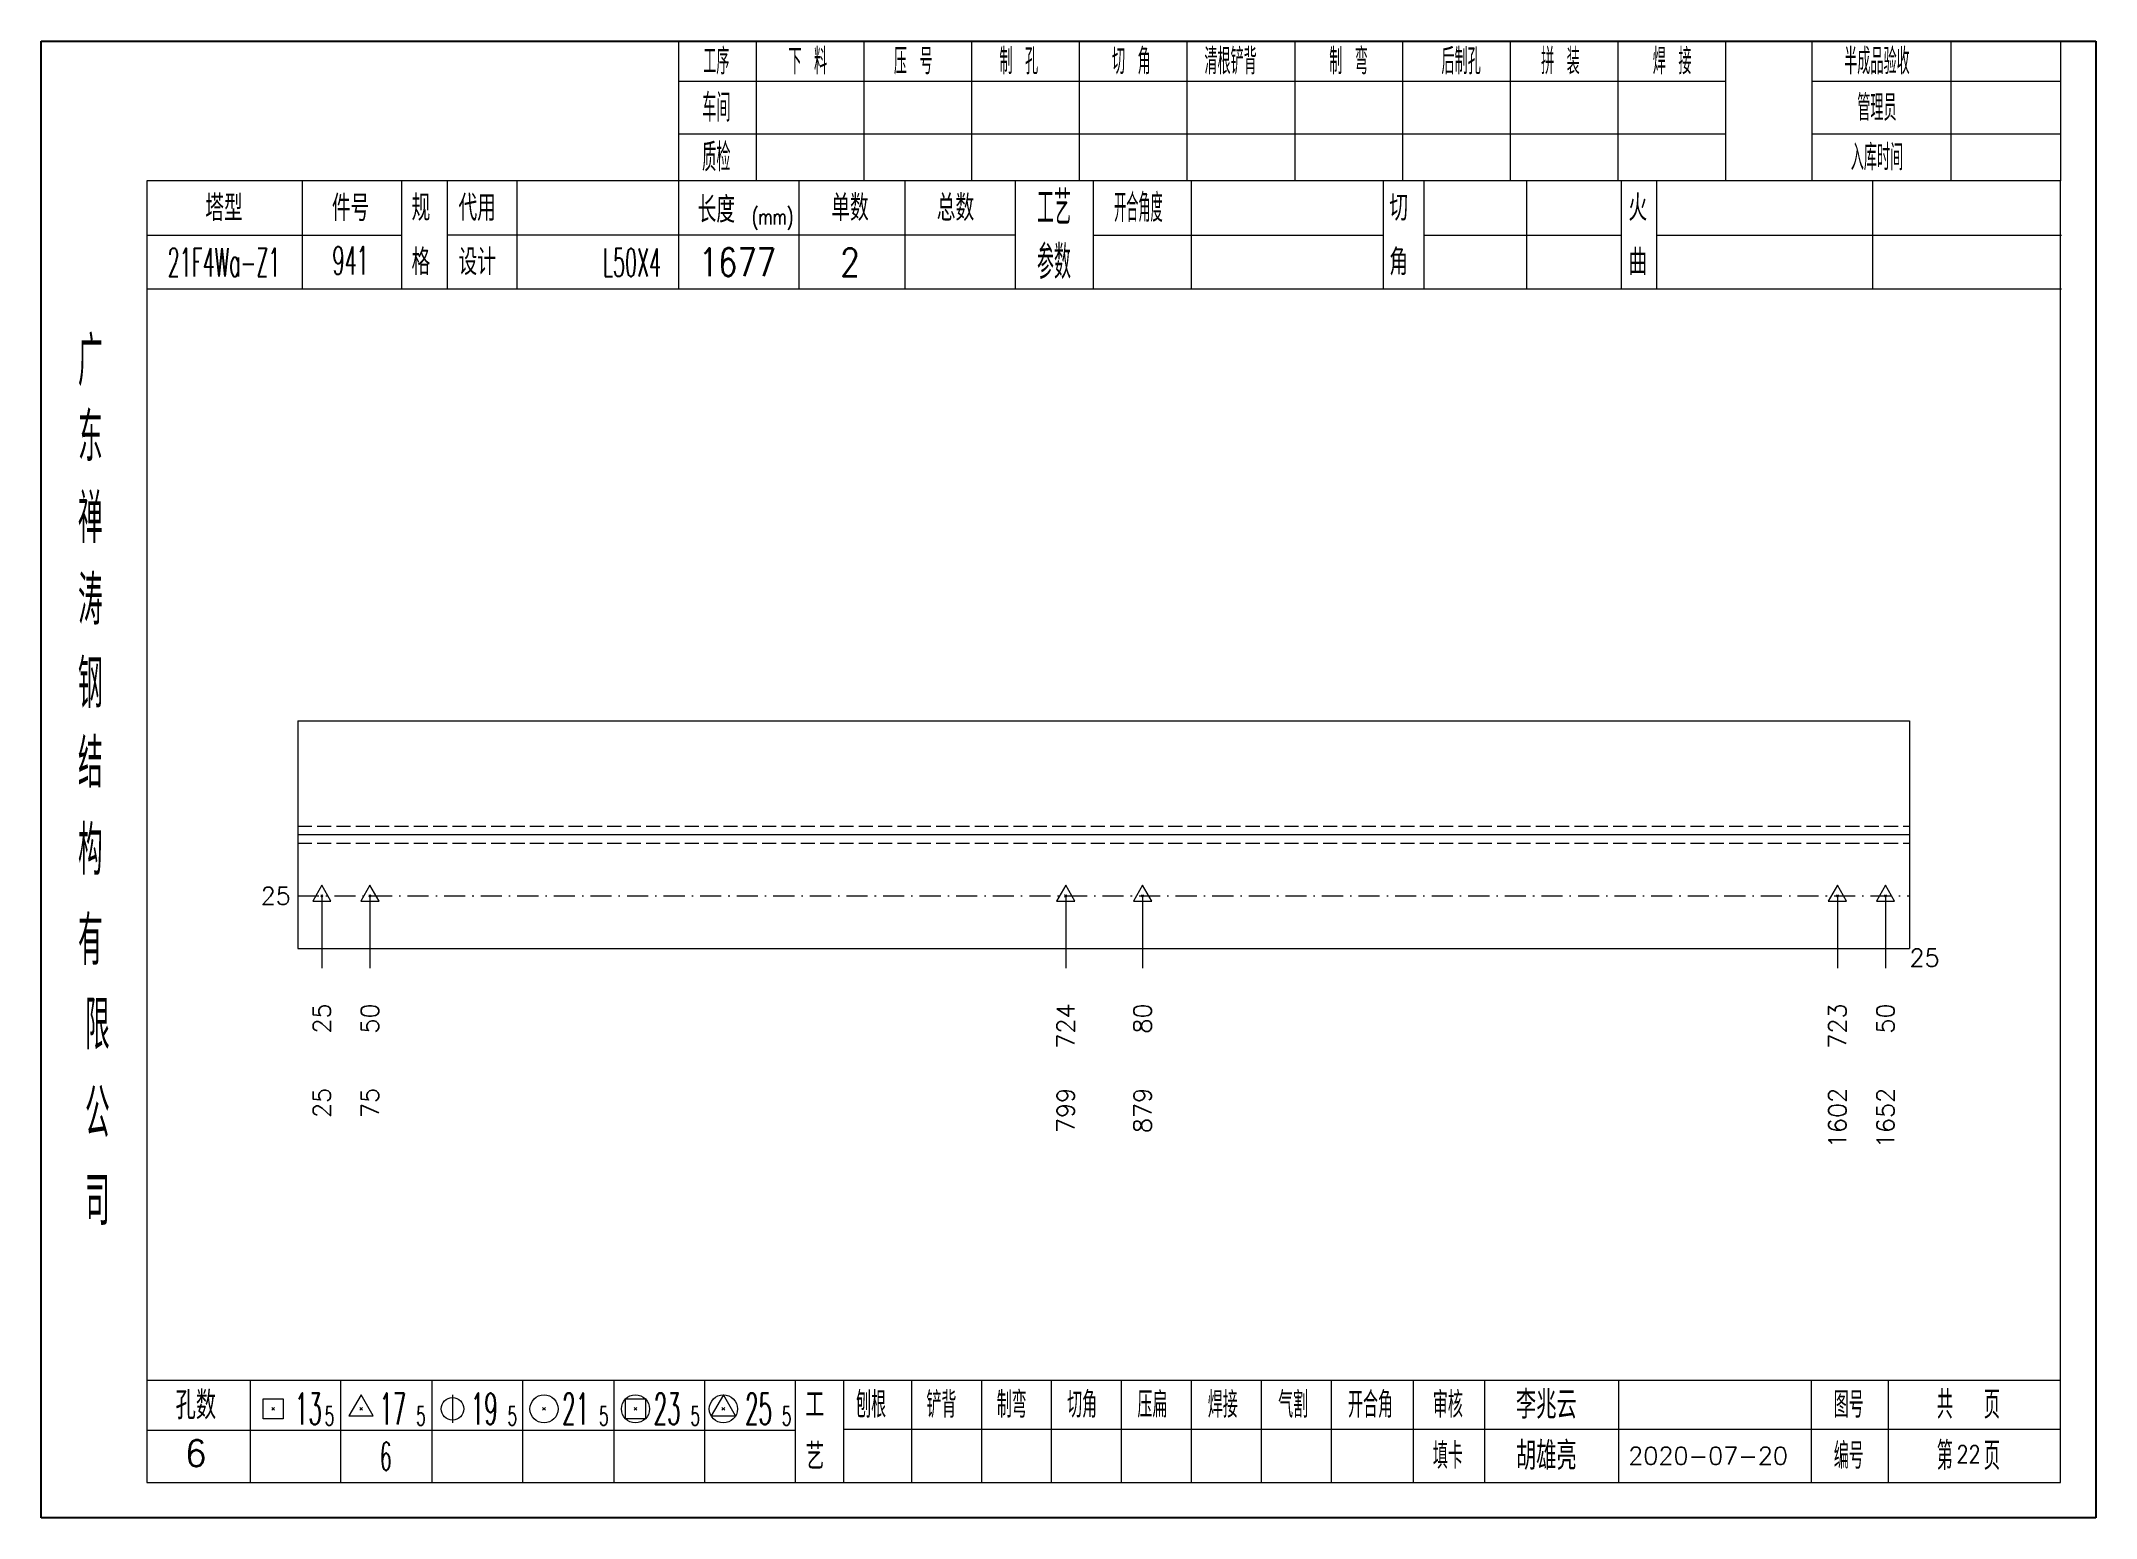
# Model space of a CAD drawing. Extents: x 1310 to 15542, y -76 to 8381.
# Drawn here: x 8071.2 to 8363.3, y -76.1 to 133.9 of the extents above; entities that cross this region are included whole.
import ezdxf
from ezdxf.enums import TextEntityAlignment as Align

# ---------------------------------------------------------------- set-up
doc = ezdxf.new("R2010")
doc.units = 0
doc.header["$MEASUREMENT"] = 0
doc.linetypes.add('一点画线', pattern=[5.2, 3, -1, 0.2, -1])
doc.linetypes.add('虚线', pattern=[2.75, 2, -0.75])
doc.layers.get('0').update_dxf_attribs({"linetype": 'CONTINUOUS', "lineweight": 25})
for name, color, linetype, lineweight in [('1', 7, 'CONTINUOUS', 25), ('4', 7, 'CONTINUOUS', 25), ('5', 7, 'CONTINUOUS', 25)]:
    doc.layers.add(name, color=color, linetype=linetype, lineweight=lineweight)
doc.styles.get("Standard").update_dxf_attribs({"font": 'simplex.shx', "width": 0.7, "height": 3, "bigfont": 'gbhzfs.shx'})

msp = doc.modelspace()

# ---------------------------------------------------------------- texts
at = {"color": 7, "linetype": 'Continuous', "lineweight": 13}
msp.add_text('25', height=2.5, dxfattribs=at).set_placement((8106.652, 12.334), align=Align.MIDDLE_RIGHT)
at = {"layer": '1', "color": 7, "linetype": 'Continuous', "lineweight": 13}
msp.add_text('25', height=2.5, dxfattribs=at).set_placement((8336.782, 3.534), align=Align.MIDDLE_LEFT)
at = {"layer": '1', "color": 8, "linetype": 'Continuous', "lineweight": 9}
for s, p in [('25', (8111.067, -2.966)), ('50', (8117.899, -2.966)), ('724', (8216.82, -2.966)), ('80', (8227.75, -2.966)), ('723', (8326.534, -2.966)), ('50', (8333.366, -2.966))]:
    msp.add_text(s, height=2.5, rotation=90, dxfattribs=at).set_placement(p, align=Align.MIDDLE_RIGHT)
at = {"layer": '1', "color": 7, "linetype": 'Continuous', "lineweight": 13}
for s, p in [('25', (8111.067, -14.966)), ('75', (8117.899, -14.966)), ('799', (8216.82, -14.966)), ('879', (8227.75, -14.966)), ('1602', (8326.534, -14.966)), ('1652', (8333.366, -14.966))]:
    msp.add_text(s, height=2.5, rotation=90, dxfattribs=at).set_placement(p, align=Align.MIDDLE_RIGHT)
at = {"layer": '4', "color": 1, "linetype": 'Continuous', "lineweight": 25}
for s, height, width, p in [('工序', 3.7, 0.7, (8167.152, 130.991)), ('下 料', 3.7, 0.7, (8180.152, 130.991)), ('压 号', 3.7, 0.7, (8195.152, 130.991)), ('制 孔', 3.7, 0.7, (8210.152, 130.991)), ('切 角', 3.7, 0.7, (8226.152, 130.991)), ('清根铲背 ', 3.7, 0.7, (8241.152, 130.991)), (' 制 弯', 3.7, 0.7, (8256.152, 130.991)), (' 后制孔', 3.7, 0.7, (8272.152, 130.991)), ('拼 装', 3.7, 0.7, (8287.152, 130.991)), (' 焊 接', 3.7, 0.7, (8302.152, 130.991)), ('半成品验收', 3.7, 0.7, (8332.152, 130.991)), ('车间', 4, 0.7, (8167.152, 124.391)), ('管理员', 3.7, 0.7, (8332.152, 124.391)), ('质检', 4, 0.7, (8167.152, 117.331)), ('入库时间', 3.7, 0.7, (8332.152, 117.331)), ('工艺', 4.8, 0.7, (8215.152, 110.151)), ('开合角度', 4, 0.6, (8227.152, 110.151)), ('(mm)', 2.24, 0.7, (8175.152, 108.891)), ('参数', 4.8, 0.7, (8215.152, 102.441)), ('21F4Wa-Z1', 4, 0.5, (8097.152, 102.411)), ('941', 4, 0.5, (8115.152, 102.661)), ('L50X4', 4, 0.5, (8155.152, 102.391)), ('1677', 4, 0.8, (8170.152, 102.441)), ('2', 4, 0.8, (8186.152, 102.441)), ('广', 6.96, 0.7, (8078.152, 88.361)), ('东', 6.96, 0.7, (8078.152, 77.571)), ('禅', 6.96, 0.7, (8078.152, 65.981)), ('涛', 6.96, 0.7, (8078.152, 54.381)), ('钢', 6.96, 0.7, (8078.152, 42.491)), ('结', 6.96, 0.7, (8078.152, 31.181)), ('构', 6.96, 0.7, (8078.152, 18.801)), ('有', 6.96, 0.7, (8078.152, 5.991)), ('限', 6.96, 0.7, (8079.152, -6.009)), ('公', 6.96, 0.7, (8079.152, -18.549)), ('司', 6.96, 0.7, (8079.152, -31.029)), ('13', 4.47, 0.5, (8109.152, -60.609)), ('17', 4.47, 0.5, (8121.152, -60.609)), ('19', 4.47, 0.5, (8134.152, -60.609)), ('21', 4.47, 0.5, (8147.152, -60.609)), ('23', 4.47, 0.5, (8160.152, -60.609)), ('25', 4.47, 0.5, (8173.152, -60.609)), ('刨根', 3.7, 0.8, (8189.152, -60.009)), ('铲背', 3.7, 0.8, (8199.152, -60.009)), ('制弯', 3.7, 0.8, (8209.152, -60.009)), ('切角', 3.7, 0.8, (8219.152, -60.009)), ('压扁', 3.7, 0.8, (8229.152, -60.009)), ('焊接', 3.7, 0.8, (8239.152, -60.009)), ('气割', 3.7, 0.8, (8249.152, -60.009)), ('开合角', 3.7, 0.8, (8260.152, -60.009)), ('审核', 3.7, 0.8, (8271.152, -60.009)), ('图号', 3.7, 0.8, (8328.152, -60.009)), ('共  页', 4, 0.8, (8345.152, -60.009)), ('5', 2.68, 0.6, (8112.152, -61.609)), ('5', 2.68, 0.6, (8125.152, -61.609)), ('5', 2.68, 0.6, (8138.152, -61.609)), ('5', 2.68, 0.6, (8151.152, -61.609)), ('5', 2.68, 0.6, (8164.152, -61.609)), ('5', 2.68, 0.6, (8177.152, -61.609)), ('6', 4, 0.5, (8120.152, -67.359)), ('填卡', 3.7, 0.8, (8271.152, -67.279)), ('编号', 3.7, 0.8, (8328.152, -67.279)), ('第  页', 4, 0.8, (8345.152, -67.279))]:
    msp.add_text(s, height=height, dxfattribs=dict(at, width=width)).set_placement(p, align=Align.MIDDLE_CENTER)
for s, height, p in [('塔型', 3.7, (8097.152, 110.121)), ('件号', 3.7, (8115.152, 110.121)), ('规', 3.7, (8125.152, 110.151)), ('代用', 3.7, (8133.152, 110.151)), ('长度', 3.7, (8167.152, 109.891)), ('单数', 3.7, (8186.152, 110.151)), ('总数', 3.7, (8201.152, 110.151)), ('切', 3.7, (8264.152, 110.151)), ('火', 3.7, (8298.152, 110.151)), ('格', 3.7, (8125.152, 102.441)), ('设计', 3.7, (8133.152, 102.441)), ('角', 3.7, (8264.152, 102.441)), ('曲', 3.7, (8298.152, 102.441)), ('孔数', 4, (8093.152, -60.089)), ('工', 3.7, (8181.152, -60.009)), ('李兆云', 4, (8285.152, -60.009)), ('6', 3.7, (8093.152, -66.919)), ('艺', 3.7, (8181.152, -67.359)), ('胡雄亮', 4, (8285.152, -67.279)), ('2020-07-20', 2.5, (8308.152, -67.279))]:
    msp.add_text(s, height=height, dxfattribs=at).set_placement(p, align=Align.MIDDLE_CENTER)
at = {"layer": '4', "color": 6, "linetype": 'Continuous', "lineweight": 25, "width": 0.8}
msp.add_text('22', height=2.5, dxfattribs=at).set_placement((8345.177, -67.051), align=Align.MIDDLE_CENTER)

# ---------------------------------------------------------------- blocks, each defined once
blk = doc.blocks.new('孔17.5')
at = {"layer": '5', "color": 7, "linetype": 'Continuous', "lineweight": 13}
for p, q in [((0, 1), (-0.866, -0.5)), ((-0.1, -0.1), (0.1, 0.1)), ((0.1, -0.1), (-0.1, 0.1)), ((0.866, -0.5), (0, 1)), ((-0.866, -0.5), (0.866, -0.5))]:
    blk.add_line(p, q, dxfattribs=at)
blk = doc.blocks.new('CTJGK')
at = {"color": 6, "linetype": 'Continuous'}
for p, q in [((0, 209.97), (292.13, 209.97)), ((0, 0), (0, 209.97)), ((292.13, 209.97), (292.13, 0)), ((292.13, 0), (0, 0))]:
    blk.add_line(p, q, dxfattribs=at)

# ---------------------------------------------------------------- linework, layer by layer
at = {"color": 7, "linetype": 'Continuous', "lineweight": 18}
for p, q in [((8107.652, 37.234), (8107.652, 4.834)), ((8107.652, 37.234), (8336.782, 37.234)), ((8336.782, 37.234), (8336.782, 4.834)), ((8107.652, 21.034), (8336.782, 21.034))]:
    msp.add_line(p, q, dxfattribs=at)
at = {"color": 1, "linetype": '虚线', "lineweight": 18}
for p, q in [((8107.652, 22.234), (8336.782, 22.234)), ((8107.652, 19.834), (8336.782, 19.834))]:
    msp.add_line(p, q, dxfattribs=at)
at = {"color": 3, "linetype": '一点画线', "lineweight": 13}
msp.add_line((8107.652, 12.334), (8336.782, 12.334), dxfattribs=at)
at = {"color": 7, "linetype": 'Continuous', "lineweight": 13}
for p, q in [((8111.067, 12.334), (8111.067, 2.034)), ((8117.899, 12.334), (8117.899, 2.034)), ((8216.82, 12.334), (8216.82, 2.034)), ((8227.75, 12.334), (8227.75, 2.034)), ((8326.534, 12.334), (8326.534, 2.034)), ((8333.366, 12.334), (8333.366, 2.034))]:
    msp.add_line(p, q, dxfattribs=at)
at = {"layer": '1', "color": 7, "linetype": 'Continuous', "lineweight": 18}
msp.add_line((8107.652, 4.834), (8336.782, 4.834), dxfattribs=at)
at = {"layer": '4', "color": 1, "linetype": 'Continuous', "lineweight": 18}
for p, q in [((8071.152, 133.861), (8071.152, -76.109)), ((8363.282, 133.861), (8071.152, 133.861)), ((8161.782, 133.861), (8161.782, 114.021)), ((8172.812, 133.861), (8172.812, 114.001)), ((8188.122, 133.861), (8188.122, 114.001)), ((8203.442, 133.861), (8203.442, 114.001)), ((8218.752, 133.861), (8218.752, 114.001)), ((8234.062, 133.861), (8234.062, 114.001)), ((8249.372, 133.861), (8249.372, 114.001)), ((8264.692, 133.861), (8264.692, 114.001)), ((8280.002, 133.861), (8280.002, 114.001)), ((8295.312, 133.861), (8295.312, 114.001)), ((8310.622, 133.861), (8310.622, 114.021)), ((8310.622, 133.861), (8310.622, 114.001)), ((8322.902, 133.861), (8322.902, 114.001)), ((8342.652, 133.861), (8342.652, 114.001)), ((8358.232, 133.861), (8358.232, 114.001)), ((8363.282, 104.061), (8363.282, 133.861)), ((8310.622, 128.131), (8161.782, 128.131)), ((8358.232, 128.131), (8322.902, 128.131)), ((8310.622, 120.651), (8161.782, 120.651)), ((8358.232, 120.651), (8322.902, 120.651)), ((8086.162, 114.001), (8086.162, -71.059)), ((8358.232, 114.001), (8086.162, 114.001)), ((8108.282, 114.011), (8108.282, 98.591)), ((8122.432, 98.591), (8122.432, 114.001)), ((8128.932, 98.591), (8128.932, 114.001)), ((8138.802, 114.001), (8138.802, 98.591)), ((8161.782, 114.021), (8161.782, 98.591)), ((8178.902, 114.001), (8178.902, 98.591)), ((8193.952, 114.001), (8193.952, 98.591)), ((8209.652, 114.001), (8209.652, 98.591)), ((8220.712, 114.001), (8220.712, 98.591)), ((8234.662, 114.001), (8234.662, 98.591)), ((8261.962, 114.001), (8261.962, 98.591)), ((8267.722, 114.001), (8267.722, 98.591)), ((8282.342, 114.001), (8282.342, 98.591)), ((8295.802, 114.001), (8295.802, 98.591)), ((8300.792, 114.001), (8300.792, 98.591)), ((8331.532, 114.001), (8331.532, 98.591)), ((8358.232, -71.059), (8358.232, 114.001)), ((8122.432, 106.241), (8086.162, 106.241)), ((8209.652, 106.291), (8128.932, 106.291)), ((8220.712, 106.291), (8261.962, 106.291)), ((8267.722, 106.291), (8295.802, 106.291)), ((8300.792, 106.291), (8358.412, 106.291)), ((8363.282, -76.109), (8363.282, 104.061)), ((8358.412, 98.591), (8086.162, 98.591)), ((8086.162, -56.529), (8358.232, -56.529)), ((8100.852, -56.529), (8100.852, -71.059)), ((8113.782, -71.059), (8113.782, -56.529)), ((8126.712, -56.529), (8126.712, -71.059)), ((8139.632, -71.059), (8139.632, -56.529)), ((8152.562, -56.529), (8152.562, -71.059)), ((8165.492, -71.059), (8165.492, -56.529)), ((8178.412, -71.059), (8178.412, -56.529)), ((8185.282, -71.059), (8185.282, -56.529)), ((8194.942, -71.059), (8194.942, -56.529)), ((8204.882, -71.059), (8204.882, -56.529)), ((8214.822, -71.059), (8214.822, -56.529)), ((8224.772, -71.059), (8224.772, -56.529)), ((8234.712, -71.059), (8234.712, -56.529)), ((8244.652, -71.059), (8244.652, -56.529)), ((8254.602, -71.059), (8254.602, -56.529)), ((8266.242, -71.059), (8266.242, -56.529)), ((8276.392, -71.059), (8276.392, -56.529)), ((8295.452, -71.059), (8295.452, -56.529)), ((8322.832, -71.059), (8322.832, -56.529)), ((8333.792, -71.059), (8333.792, -56.529)), ((8178.412, -63.659), (8086.162, -63.659)), ((8185.242, -63.499), (8358.232, -63.499)), ((8086.162, -71.059), (8358.232, -71.059)), ((8071.152, -76.109), (8363.282, -76.109))]:
    msp.add_line(p, q, dxfattribs=at)
at = {"layer": '4', "color": 7, "linetype": 'Continuous', "lineweight": 13}
for p, q in [((8102.738, -62.023), (8102.738, -59.195)), ((8102.738, -59.195), (8105.566, -59.195)), ((8103.952, -60.809), (8104.352, -60.409)), ((8104.352, -60.809), (8103.952, -60.409)), ((8105.566, -59.195), (8105.566, -62.023)), ((8116.652, -58.609), (8114.92, -61.609)), ((8116.452, -60.809), (8116.852, -60.409)), ((8116.852, -60.809), (8116.452, -60.409)), ((8118.384, -61.609), (8116.652, -58.609)), ((8129.652, -58.609), (8129.652, -62.609)), ((8142.452, -60.809), (8142.852, -60.409)), ((8142.852, -60.809), (8142.452, -60.409)), ((8154.238, -62.023), (8154.238, -59.195)), ((8154.238, -59.195), (8157.066, -59.195)), ((8155.452, -60.809), (8155.852, -60.409)), ((8155.852, -60.809), (8155.452, -60.409)), ((8157.066, -59.195), (8157.066, -62.023)), ((8168.152, -58.609), (8166.42, -61.609)), ((8167.952, -60.809), (8168.352, -60.409)), ((8168.352, -60.809), (8167.952, -60.409)), ((8169.884, -61.609), (8168.152, -58.609)), ((8105.566, -62.023), (8102.738, -62.023)), ((8114.92, -61.609), (8118.384, -61.609)), ((8157.066, -62.023), (8154.238, -62.023)), ((8166.42, -61.609), (8169.884, -61.609))]:
    msp.add_line(p, q, dxfattribs=at)
for centre, radius in [((8129.652, -60.609), 1.6), ((8142.652, -60.609), 2), ((8155.652, -60.609), 2), ((8168.152, -60.609), 2)]:
    msp.add_circle(centre, radius, dxfattribs=at)

# ---------------------------------------------------------------- block references
at = {"color": 0, "linetype": 'Continuous'}
msp.add_blockref('CTJGK', (8071.152, -76.109), dxfattribs=at)
at = {"layer": '1', "color": 8, "linetype": 'Continuous', "lineweight": 9, "xscale": 1.5, "yscale": 1.5, "zscale": 1.5}
for p in [(8111.067, 12.334), (8117.899, 12.334), (8216.82, 12.334), (8227.75, 12.334), (8326.534, 12.334), (8333.366, 12.334)]:
    msp.add_blockref('孔17.5', p, dxfattribs=at)

msp.set_redraw_order([(e.dxf.handle, doc.entitydb.next_handle()) for e in msp.query("TEXT MTEXT ATTDEF DIMENSION ARC_DIMENSION")])  # texts and dimensions are drawn at this point

doc.saveas('drawing.dxf')
